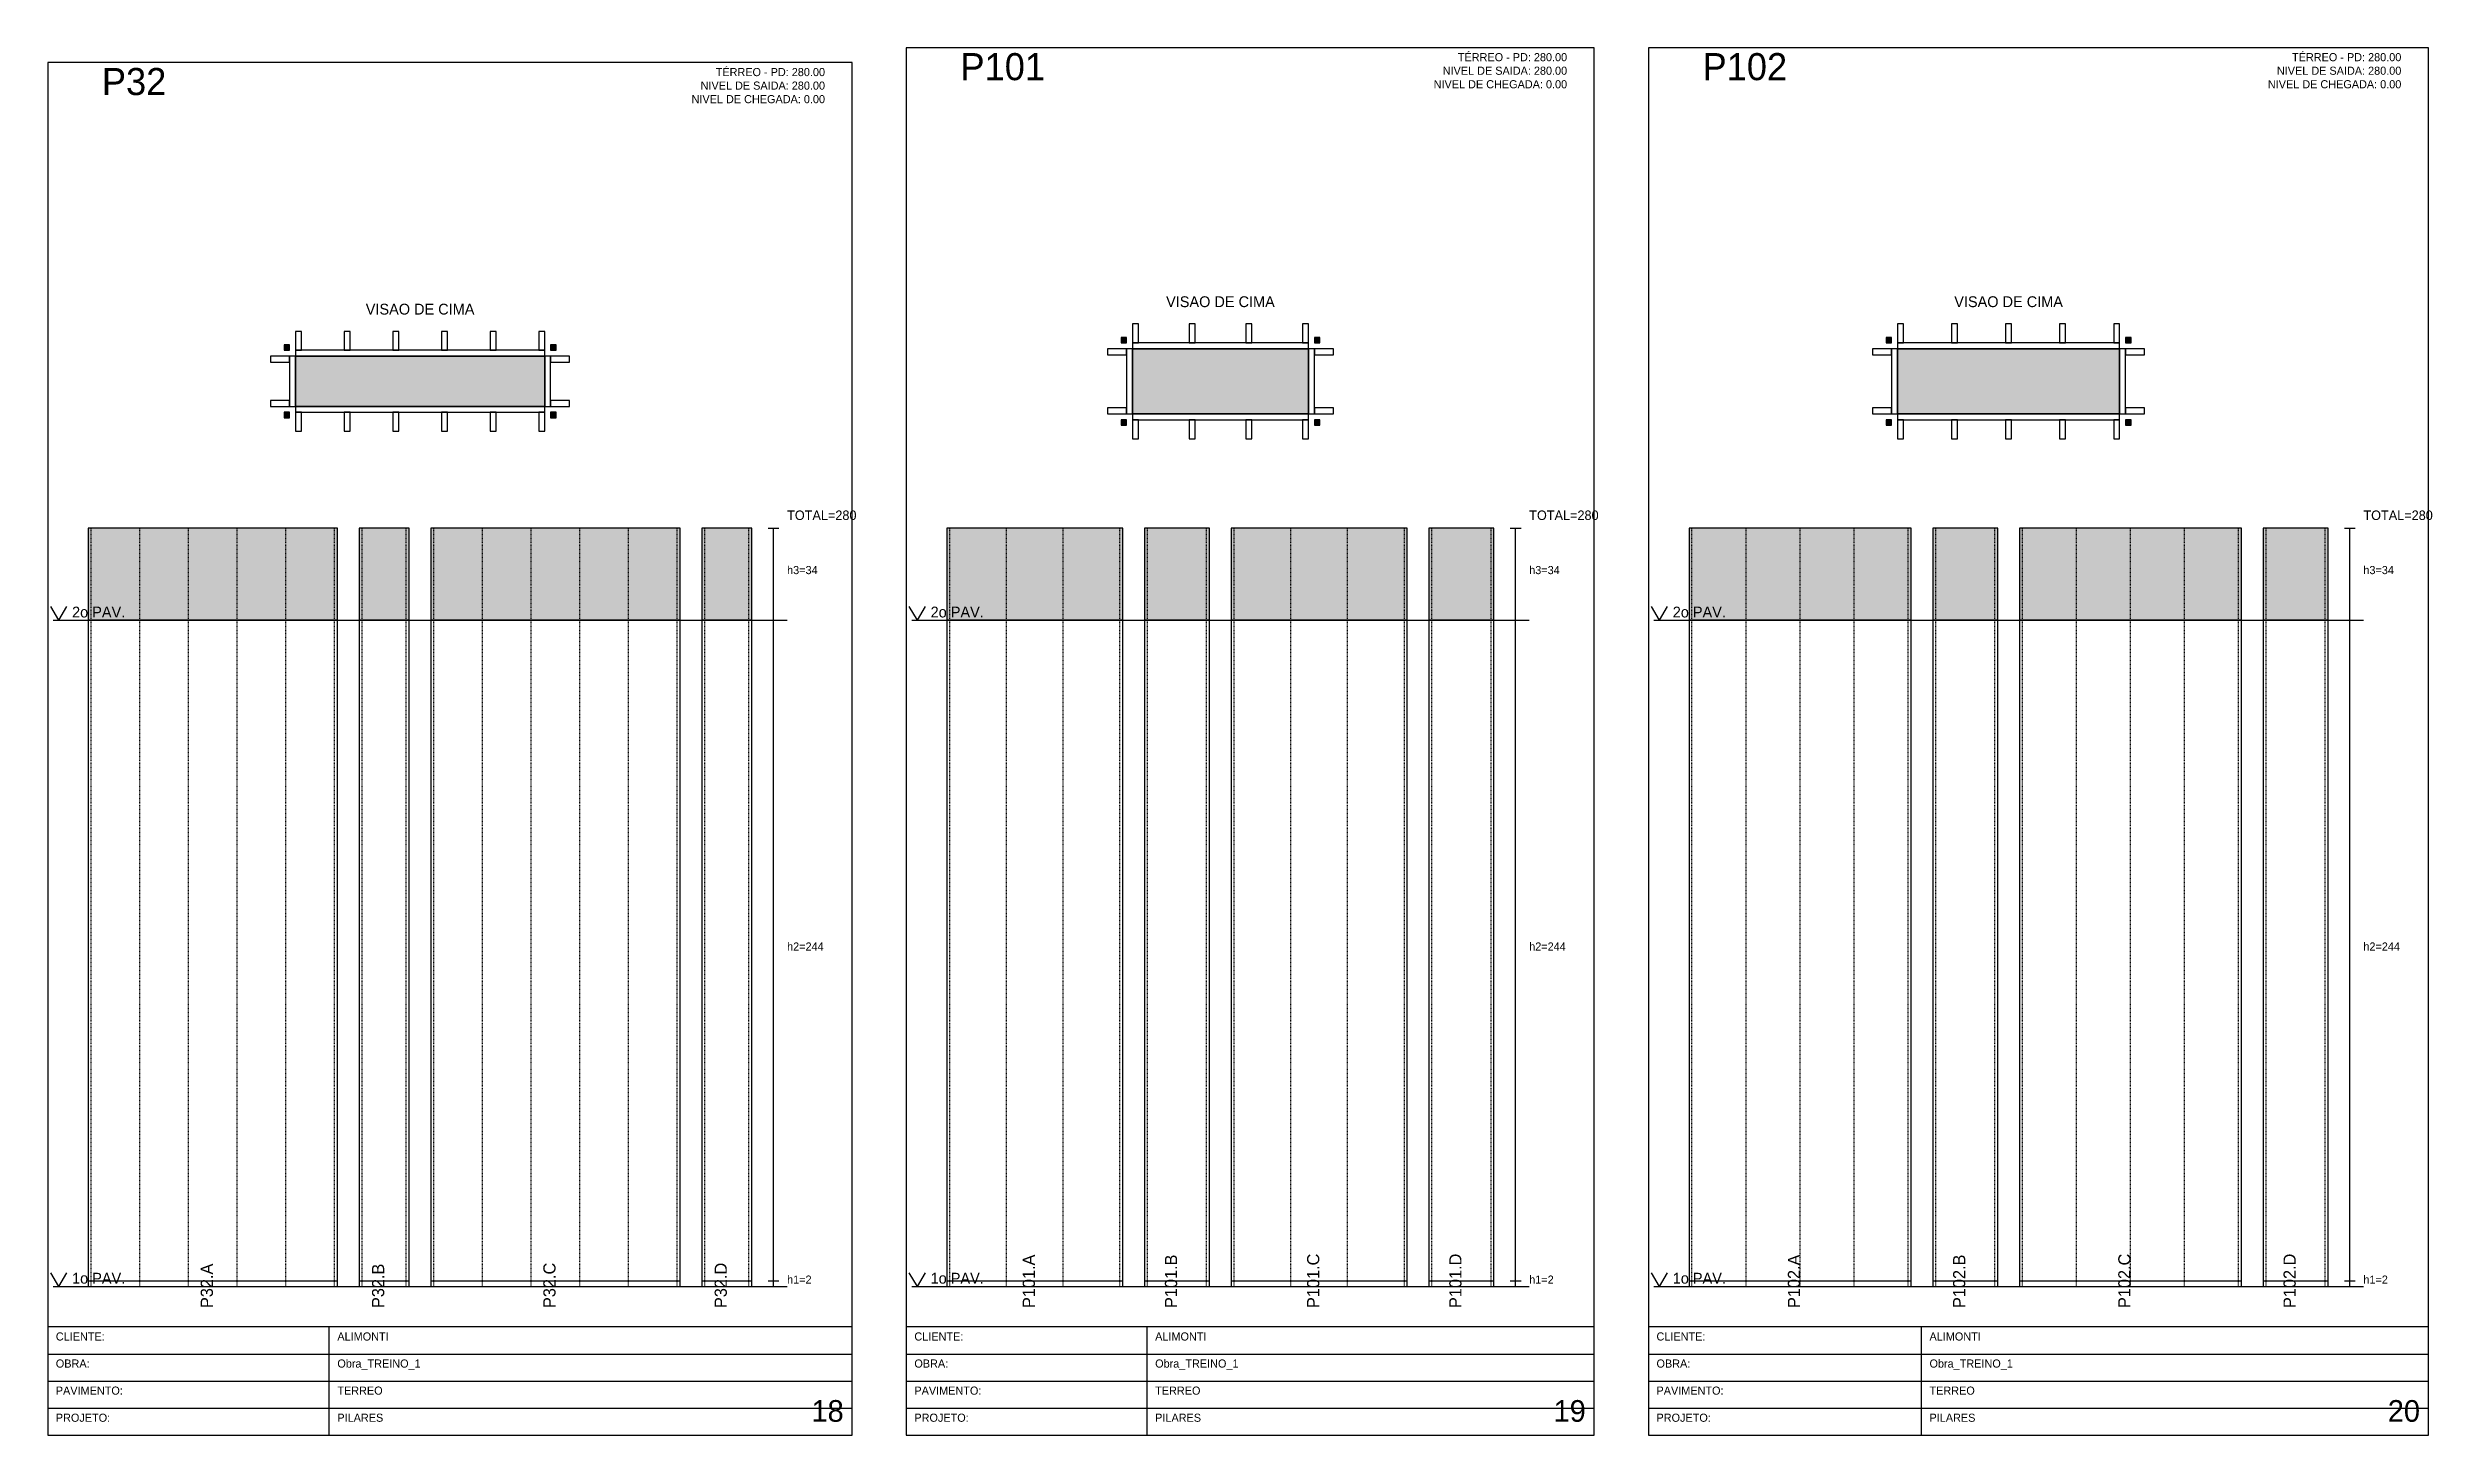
# Model space of a CAD drawing. Header units: metres. Extents: x 0 to 1466, y 0 to 2698.
# Drawn here: x 572 to 1452, y 1653 to 2166 of the extents above; entities that cross this region are included whole.
import ezdxf
from ezdxf.enums import TextEntityAlignment as Align

# ---------------------------------------------------------------- set-up
doc = ezdxf.new("R2010")
doc.units = ezdxf.units.M
doc.linetypes.add('DASHED', pattern=[0.5, 0.25, -0.25])
for name, color, linetype in [('BORDA_CELULA', 9, 'Continuous'), ('CARIMBO', 9, 'Continuous'), ('CHAPA', 1, 'Continuous'), ('CONCRETO', 4, 'Continuous'), ('COTA', 8, 'Continuous'), ('Hachura', 8, 'Continuous'), ('LABEL_ID', 3, 'Continuous'), ('Nivel', 4, 'Continuous'), ('NOMENCLATURA', 1, 'Continuous'), ('Paineis', 7, 'Continuous'), ('SARR_2.2x7', 82, 'Continuous'), ('Texto Secao', 2, 'Continuous'), ('TEXTO_GERAL', 2, 'Continuous')]:
    doc.layers.add(name, color=color, linetype=linetype)

msp = doc.modelspace()

# ---------------------------------------------------------------- texts
at = {"layer": 'CARIMBO', "color": 9}
for s, p in [('CLIENTE:', (575, 1688.2)), ('CLIENTE:', (892, 1688.2)), ('CLIENTE:', (1166, 1688.2)), ('OBRA:', (575, 1678.2)), ('OBRA:', (892, 1678.2)), ('OBRA:', (1166, 1678.2)), ('PAVIMENTO:', (575, 1668.2)), ('PAVIMENTO:', (892, 1668.2)), ('PAVIMENTO:', (1166, 1668.2)), ('PROJETO:', (575, 1658.2)), ('PROJETO:', (892, 1658.2)), ('PROJETO:', (1166, 1658.2))]:
    msp.add_text(s, height=3, dxfattribs=at).set_placement(p)
at = {"layer": 'COTA', "color": 8}
for s, height, p in [('TOTAL=280', 3.5, (845, 1991.2)), ('TOTAL=280', 3.5, (1119, 1991.2)), ('TOTAL=280', 3.5, (1427, 1991.2)), ('h3=34', 3, (845, 1971.2)), ('h3=34', 3, (1119, 1971.2)), ('h3=34', 3, (1427, 1971.2)), ('h2=244', 3, (845, 1832.2)), ('h2=244', 3, (1119, 1832.2)), ('h2=244', 3, (1427, 1832.2)), ('h1=2', 3, (845, 1709.2)), ('h1=2', 3, (1119, 1709.2)), ('h1=2', 3, (1427, 1709.2))]:
    msp.add_text(s, height=height, dxfattribs=at).set_placement(p)
at = {"layer": 'LABEL_ID', "color": 3}
for s, p in [('18', (854, 1658.2)), ('19', (1128, 1658.2)), ('20', (1436, 1658.2))]:
    msp.add_text(s, height=8, dxfattribs=at).set_placement(p)
at = {"layer": 'Nivel', "color": 4}
for s, p in [('2o PAV.', (581, 1955.2)), ('2o PAV.', (898, 1955.2)), ('2o PAV.', (1172, 1955.2)), ('1o PAV.', (581, 1709.2)), ('1o PAV.', (898, 1709.2)), ('1o PAV.', (1172, 1709.2))]:
    msp.add_text(s, height=4, dxfattribs=at).set_placement(p)
at = {"layer": 'NOMENCLATURA', "color": 1}
for s, p in [('P32', (592, 2148.1)), ('P101', (909, 2153.6)), ('P102', (1183, 2153.6))]:
    msp.add_text(s, height=10, dxfattribs=at).set_placement(p)
at = {"layer": 'Texto Secao', "color": 2}
for p in [(709.5, 2065.85), (1005, 2068.6), (1296, 2068.6)]:
    msp.add_text('VISAO DE CIMA', height=4, dxfattribs=at).set_placement(p, align=Align.BOTTOM_CENTER)
for s, p in [('P101.A', (936.5, 1700.2)), ('P101.B', (989, 1700.2)), ('P101.C', (1041.5, 1700.2)), ('P101.D', (1094, 1700.2)), ('P102.A', (1219, 1700.2)), ('P102.B', (1280, 1700.2)), ('P102.C', (1341, 1700.2)), ('P102.D', (1402, 1700.2)), ('P32.A', (633, 1700.2)), ('P32.B', (696.25, 1700.2)), ('P32.C', (759.5, 1700.2)), ('P32.D', (822.75, 1700.2))]:
    msp.add_text(s, height=4.5, rotation=90, dxfattribs=at).set_placement(p)
at = {"layer": 'TEXTO_GERAL', "color": 2}
for s, p in [('TÉRREO - PD: 280.00', (859, 2155.1)), ('NIVEL DE SAIDA: 280.00', (1133, 2155.6)), ('TÉRREO - PD: 280.00', (1133, 2160.6)), ('NIVEL DE SAIDA: 280.00', (1441, 2155.6)), ('TÉRREO - PD: 280.00', (1441, 2160.6)), ('NIVEL DE SAIDA: 280.00', (859, 2150.1)), ('NIVEL DE CHEGADA: 0.00', (1133, 2150.6)), ('NIVEL DE CHEGADA: 0.00', (1441, 2150.6)), ('NIVEL DE CHEGADA: 0.00', (859, 2145.1))]:
    msp.add_text(s, height=3, dxfattribs=at).set_placement(p, align=Align.RIGHT)
for s, p in [('ALIMONTI', (678.95, 1688.2)), ('ALIMONTI', (980.9, 1688.2)), ('ALIMONTI', (1266.8, 1688.2)), ('Obra_TREINO_1', (678.95, 1678.2)), ('Obra_TREINO_1', (980.9, 1678.2)), ('Obra_TREINO_1', (1266.8, 1678.2)), ('TERREO', (678.95, 1668.2)), ('TERREO', (980.9, 1668.2)), ('TERREO', (1266.8, 1668.2)), ('PILARES', (678.95, 1658.2)), ('PILARES', (980.9, 1658.2)), ('PILARES', (1266.8, 1658.2))]:
    msp.add_text(s, height=3, dxfattribs=at).set_placement(p)

# ---------------------------------------------------------------- hatches: boundary and pattern name
at = {"layer": 'CHAPA'}
for points in [[(659.3, 2053.85), (661.3, 2053.85), (661.3, 2055.85), (659.3, 2055.85)], [(757.7, 2053.85), (759.7, 2053.85), (759.7, 2055.85), (757.7, 2055.85)], [(968.3, 2056.6), (970.3, 2056.6), (970.3, 2058.6), (968.3, 2058.6)], [(1039.7, 2056.6), (1041.7, 2056.6), (1041.7, 2058.6), (1039.7, 2058.6)], [(1250.8, 2056.6), (1252.8, 2056.6), (1252.8, 2058.6), (1250.8, 2058.6)], [(1339.2, 2056.6), (1341.2, 2056.6), (1341.2, 2058.6), (1339.2, 2058.6)], [(659.3, 2028.95), (661.3, 2028.95), (661.3, 2030.95), (659.3, 2030.95)], [(757.7, 2028.95), (759.7, 2028.95), (759.7, 2030.95), (757.7, 2030.95)], [(968.3, 2026.2), (970.3, 2026.2), (970.3, 2028.2), (968.3, 2028.2)], [(1039.7, 2026.2), (1041.7, 2026.2), (1041.7, 2028.2), (1039.7, 2028.2)], [(1250.8, 2026.2), (1252.8, 2026.2), (1252.8, 2028.2), (1250.8, 2028.2)], [(1339.2, 2026.2), (1341.2, 2026.2), (1341.2, 2028.2), (1339.2, 2028.2)]]:
    msp.add_hatch(color=1, dxfattribs=at).paths.add_polyline_path(points)
at = {"layer": 'Hachura'}
for color, points in [(253, [(663.5, 2033.15), (755.5, 2033.15), (755.5, 2051.65), (663.5, 2051.65)]), (253, [(972.5, 2030.4), (1037.5, 2030.4), (1037.5, 2054.4), (972.5, 2054.4)]), (253, [(1255, 2030.4), (1337, 2030.4), (1337, 2054.4), (1255, 2054.4)]), (6, [(587, 1954.2), (679, 1954.2), (679, 1988.2), (587, 1988.2)]), (6, [(687, 1954.2), (705.5, 1954.2), (705.5, 1988.2), (687, 1988.2)]), (6, [(713.5, 1954.2), (805.5, 1954.2), (805.5, 1988.2), (713.5, 1988.2)]), (6, [(813.5, 1954.2), (832, 1954.2), (832, 1988.2), (813.5, 1988.2)]), (6, [(904, 1954.2), (969, 1954.2), (969, 1988.2), (904, 1988.2)]), (6, [(977, 1954.2), (1001, 1954.2), (1001, 1988.2), (977, 1988.2)]), (6, [(1009, 1954.2), (1074, 1954.2), (1074, 1988.2), (1009, 1988.2)]), (6, [(1082, 1954.2), (1106, 1954.2), (1106, 1988.2), (1082, 1988.2)]), (6, [(1178, 1954.2), (1260, 1954.2), (1260, 1988.2), (1178, 1988.2)]), (6, [(1268, 1954.2), (1292, 1954.2), (1292, 1988.2), (1268, 1988.2)]), (6, [(1300, 1954.2), (1382, 1954.2), (1382, 1988.2), (1300, 1988.2)]), (6, [(1390, 1954.2), (1414, 1954.2), (1414, 1988.2), (1390, 1988.2)])]:
    msp.add_hatch(color=color, dxfattribs=at).paths.add_polyline_path(points)

# ---------------------------------------------------------------- linework, layer by layer
at = {"layer": 'BORDA_CELULA', "color": 9}
for points in [[(572, 1653.2), (869, 1653.2), (869, 2160.1), (572, 2160.1)], [(889, 1653.2), (1143, 1653.2), (1143, 2165.6), (889, 2165.6)], [(1163, 1653.2), (1451, 1653.2), (1451, 2165.6), (1163, 2165.6)]]:
    msp.add_lwpolyline(points, close=True, dxfattribs=at)
at = {"layer": 'CARIMBO', "color": 9}
for p, q in [((675.95, 1653.2), (675.95, 1693.2)), ((977.9, 1653.2), (977.9, 1693.2)), ((1263.8, 1653.2), (1263.8, 1693.2)), ((572, 1683.2), (869, 1683.2)), ((889, 1683.2), (1143, 1683.2)), ((1163, 1683.2), (1451, 1683.2)), ((572, 1673.2), (869, 1673.2)), ((889, 1673.2), (1143, 1673.2)), ((1163, 1673.2), (1451, 1673.2)), ((572, 1663.2), (869, 1663.2)), ((889, 1663.2), (1143, 1663.2)), ((1163, 1663.2), (1451, 1663.2))]:
    msp.add_line(p, q, dxfattribs=at)
for points in [[(572, 1653.2), (869, 1653.2), (869, 1693.2), (572, 1693.2)], [(889, 1653.2), (1143, 1653.2), (1143, 1693.2), (889, 1693.2)], [(1163, 1653.2), (1451, 1653.2), (1451, 1693.2), (1163, 1693.2)]]:
    msp.add_lwpolyline(points, close=True, dxfattribs=at)
at = {"layer": 'CHAPA', "color": 1}
for points in [[(659.3, 2053.85), (661.3, 2053.85), (661.3, 2055.85), (659.3, 2055.85)], [(757.7, 2053.85), (759.7, 2053.85), (759.7, 2055.85), (757.7, 2055.85)], [(968.3, 2056.6), (970.3, 2056.6), (970.3, 2058.6), (968.3, 2058.6)], [(1039.7, 2056.6), (1041.7, 2056.6), (1041.7, 2058.6), (1039.7, 2058.6)], [(1250.8, 2056.6), (1252.8, 2056.6), (1252.8, 2058.6), (1250.8, 2058.6)], [(1339.2, 2056.6), (1341.2, 2056.6), (1341.2, 2058.6), (1339.2, 2058.6)], [(659.3, 2028.95), (661.3, 2028.95), (661.3, 2030.95), (659.3, 2030.95)], [(757.7, 2028.95), (759.7, 2028.95), (759.7, 2030.95), (757.7, 2030.95)], [(968.3, 2026.2), (970.3, 2026.2), (970.3, 2028.2), (968.3, 2028.2)], [(1039.7, 2026.2), (1041.7, 2026.2), (1041.7, 2028.2), (1039.7, 2028.2)], [(1250.8, 2026.2), (1252.8, 2026.2), (1252.8, 2028.2), (1250.8, 2028.2)], [(1339.2, 2026.2), (1341.2, 2026.2), (1341.2, 2028.2), (1339.2, 2028.2)]]:
    msp.add_lwpolyline(points, close=True, dxfattribs=at)
at = {"layer": 'CONCRETO', "color": 4}
for points in [[(663.5, 2033.15), (755.5, 2033.15), (755.5, 2051.65), (663.5, 2051.65)], [(972.5, 2030.4), (1037.5, 2030.4), (1037.5, 2054.4), (972.5, 2054.4)], [(1255, 2030.4), (1337, 2030.4), (1337, 2054.4), (1255, 2054.4)]]:
    msp.add_lwpolyline(points, close=True, dxfattribs=at)
at = {"layer": 'COTA', "color": 8}
for p, q in [((838, 1988.2), (842, 1988.2)), ((840, 1708.2), (840, 1988.2)), ((1112, 1988.2), (1116, 1988.2)), ((1114, 1708.2), (1114, 1988.2)), ((1420, 1988.2), (1424, 1988.2)), ((1422, 1708.2), (1422, 1988.2)), ((838, 1954.2), (842, 1954.2)), ((838, 1954.2), (842, 1954.2)), ((1112, 1954.2), (1116, 1954.2)), ((1112, 1954.2), (1116, 1954.2)), ((1420, 1954.2), (1424, 1954.2)), ((1420, 1954.2), (1424, 1954.2)), ((838, 1710.2), (842, 1710.2)), ((838, 1710.2), (842, 1710.2)), ((838, 1708.2), (842, 1708.2)), ((1112, 1710.2), (1116, 1710.2)), ((1112, 1710.2), (1116, 1710.2)), ((1112, 1708.2), (1116, 1708.2)), ((1420, 1710.2), (1424, 1710.2)), ((1420, 1710.2), (1424, 1710.2)), ((1420, 1708.2), (1424, 1708.2))]:
    msp.add_line(p, q, dxfattribs=at)
at = {"layer": 'Nivel', "color": 4}
for p, q in [((573, 1959.2), (576, 1954.2)), ((579, 1959.2), (576, 1954.2)), ((890, 1959.2), (893, 1954.2)), ((896, 1959.2), (893, 1954.2)), ((1164, 1959.2), (1167, 1954.2)), ((1170, 1959.2), (1167, 1954.2)), ((574, 1954.2), (845, 1954.2)), ((891, 1954.2), (1119, 1954.2)), ((1165, 1954.2), (1427, 1954.2)), ((573, 1713.2), (576, 1708.2)), ((574, 1708.2), (845, 1708.2)), ((579, 1713.2), (576, 1708.2)), ((890, 1713.2), (893, 1708.2)), ((891, 1708.2), (1119, 1708.2)), ((896, 1713.2), (893, 1708.2)), ((1164, 1713.2), (1167, 1708.2)), ((1165, 1708.2), (1427, 1708.2)), ((1170, 1713.2), (1167, 1708.2))]:
    msp.add_line(p, q, dxfattribs=at)
at = {"layer": 'Paineis', "color": 7}
for p, q in [((587, 1710.2), (679, 1710.2)), ((687, 1710.2), (705.5, 1710.2)), ((713.5, 1710.2), (805.5, 1710.2)), ((813.5, 1710.2), (832, 1710.2)), ((904, 1710.2), (969, 1710.2)), ((977, 1710.2), (1001, 1710.2)), ((1009, 1710.2), (1074, 1710.2)), ((1082, 1710.2), (1106, 1710.2)), ((1178, 1710.2), (1260, 1710.2)), ((1268, 1710.2), (1292, 1710.2)), ((1300, 1710.2), (1382, 1710.2)), ((1390, 1710.2), (1414, 1710.2))]:
    msp.add_line(p, q, dxfattribs=at)
for points in [[(661.3, 2033.15), (663.5, 2033.15), (663.5, 2051.65), (661.3, 2051.65)], [(663.5, 2051.65), (755.5, 2051.65), (755.5, 2053.85), (663.5, 2053.85)], [(755.5, 2033.15), (757.7, 2033.15), (757.7, 2051.65), (755.5, 2051.65)], [(970.3, 2030.4), (972.5, 2030.4), (972.5, 2054.4), (970.3, 2054.4)], [(972.5, 2054.4), (1037.5, 2054.4), (1037.5, 2056.6), (972.5, 2056.6)], [(1037.5, 2030.4), (1039.7, 2030.4), (1039.7, 2054.4), (1037.5, 2054.4)], [(1252.8, 2030.4), (1255, 2030.4), (1255, 2054.4), (1252.8, 2054.4)], [(1255, 2054.4), (1337, 2054.4), (1337, 2056.6), (1255, 2056.6)], [(1337, 2030.4), (1339.2, 2030.4), (1339.2, 2054.4), (1337, 2054.4)], [(663.5, 2030.95), (755.5, 2030.95), (755.5, 2033.15), (663.5, 2033.15)], [(972.5, 2028.2), (1037.5, 2028.2), (1037.5, 2030.4), (972.5, 2030.4)], [(1255, 2028.2), (1337, 2028.2), (1337, 2030.4), (1255, 2030.4)], [(587, 1708.2), (679, 1708.2), (679, 1954.2), (587, 1954.2)], [(687, 1708.2), (705.5, 1708.2), (705.5, 1954.2), (687, 1954.2)], [(713.5, 1708.2), (805.5, 1708.2), (805.5, 1954.2), (713.5, 1954.2)], [(813.5, 1708.2), (832, 1708.2), (832, 1954.2), (813.5, 1954.2)], [(904, 1708.2), (969, 1708.2), (969, 1954.2), (904, 1954.2)], [(977, 1708.2), (1001, 1708.2), (1001, 1954.2), (977, 1954.2)], [(1009, 1708.2), (1074, 1708.2), (1074, 1954.2), (1009, 1954.2)], [(1082, 1708.2), (1106, 1708.2), (1106, 1954.2), (1082, 1954.2)], [(1178, 1708.2), (1260, 1708.2), (1260, 1954.2), (1178, 1954.2)], [(1268, 1708.2), (1292, 1708.2), (1292, 1954.2), (1268, 1954.2)], [(1300, 1708.2), (1382, 1708.2), (1382, 1954.2), (1300, 1954.2)], [(1390, 1708.2), (1414, 1708.2), (1414, 1954.2), (1390, 1954.2)]]:
    msp.add_lwpolyline(points, close=True, dxfattribs=at)
at = {"layer": 'Paineis', "color": 6}
for points in [[(587, 1954.2), (679, 1954.2), (679, 1988.2), (587, 1988.2)], [(687, 1954.2), (705.5, 1954.2), (705.5, 1988.2), (687, 1988.2)], [(713.5, 1954.2), (805.5, 1954.2), (805.5, 1988.2), (713.5, 1988.2)], [(813.5, 1954.2), (832, 1954.2), (832, 1988.2), (813.5, 1988.2)], [(904, 1954.2), (969, 1954.2), (969, 1988.2), (904, 1988.2)], [(977, 1954.2), (1001, 1954.2), (1001, 1988.2), (977, 1988.2)], [(1009, 1954.2), (1074, 1954.2), (1074, 1988.2), (1009, 1988.2)], [(1082, 1954.2), (1106, 1954.2), (1106, 1988.2), (1082, 1988.2)], [(1178, 1954.2), (1260, 1954.2), (1260, 1988.2), (1178, 1988.2)], [(1268, 1954.2), (1292, 1954.2), (1292, 1988.2), (1268, 1988.2)], [(1300, 1954.2), (1382, 1954.2), (1382, 1988.2), (1300, 1988.2)], [(1390, 1954.2), (1414, 1954.2), (1414, 1988.2), (1390, 1988.2)]]:
    msp.add_lwpolyline(points, close=True, dxfattribs=at)
at = {"layer": 'SARR_2.2x7', "color": 82, "linetype": 'DASHED'}
for p, q in [((588.1, 1708.2), (588.1, 1988.2)), ((606.06, 1708.2), (606.06, 1988.2)), ((624.02, 1708.2), (624.02, 1988.2)), ((641.98, 1708.2), (641.98, 1988.2)), ((659.94, 1708.2), (659.94, 1988.2)), ((677.9, 1708.2), (677.9, 1988.2)), ((688.1, 1708.2), (688.1, 1988.2)), ((704.4, 1708.2), (704.4, 1988.2)), ((714.6, 1708.2), (714.6, 1988.2)), ((732.56, 1708.2), (732.56, 1988.2)), ((750.52, 1708.2), (750.52, 1988.2)), ((768.48, 1708.2), (768.48, 1988.2)), ((786.44, 1708.2), (786.44, 1988.2)), ((804.4, 1708.2), (804.4, 1988.2)), ((814.6, 1708.2), (814.6, 1988.2)), ((830.9, 1708.2), (830.9, 1988.2)), ((905.1, 1708.2), (905.1, 1988.2)), ((926.03, 1708.2), (926.03, 1988.2)), ((946.97, 1708.2), (946.97, 1988.2)), ((967.9, 1708.2), (967.9, 1988.2)), ((978.1, 1708.2), (978.1, 1988.2)), ((999.9, 1708.2), (999.9, 1988.2)), ((1010.1, 1708.2), (1010.1, 1988.2)), ((1031.03, 1708.2), (1031.03, 1988.2)), ((1051.97, 1708.2), (1051.97, 1988.2)), ((1072.9, 1708.2), (1072.9, 1988.2)), ((1083.1, 1708.2), (1083.1, 1988.2)), ((1104.9, 1708.2), (1104.9, 1988.2)), ((1179.1, 1708.2), (1179.1, 1988.2)), ((1199.05, 1708.2), (1199.05, 1988.2)), ((1219, 1708.2), (1219, 1988.2)), ((1238.95, 1708.2), (1238.95, 1988.2)), ((1258.9, 1708.2), (1258.9, 1988.2)), ((1269.1, 1708.2), (1269.1, 1988.2)), ((1290.9, 1708.2), (1290.9, 1988.2)), ((1301.1, 1708.2), (1301.1, 1988.2)), ((1321.05, 1708.2), (1321.05, 1988.2)), ((1341, 1708.2), (1341, 1988.2)), ((1360.95, 1708.2), (1360.95, 1988.2)), ((1380.9, 1708.2), (1380.9, 1988.2)), ((1391.1, 1708.2), (1391.1, 1988.2)), ((1412.9, 1708.2), (1412.9, 1988.2))]:
    msp.add_line(p, q, dxfattribs=at)
at = {"layer": 'SARR_2.2x7', "color": 82}
for points in [[(663.5, 2053.85), (665.7, 2053.85), (665.7, 2060.85), (663.5, 2060.85)], [(681.46, 2053.85), (683.66, 2053.85), (683.66, 2060.85), (681.46, 2060.85)], [(699.42, 2053.85), (701.62, 2053.85), (701.62, 2060.85), (699.42, 2060.85)], [(717.38, 2053.85), (719.58, 2053.85), (719.58, 2060.85), (717.38, 2060.85)], [(735.34, 2053.85), (737.54, 2053.85), (737.54, 2060.85), (735.34, 2060.85)], [(753.3, 2053.85), (755.5, 2053.85), (755.5, 2060.85), (753.3, 2060.85)], [(972.5, 2056.6), (974.7, 2056.6), (974.7, 2063.6), (972.5, 2063.6)], [(993.43, 2056.6), (995.63, 2056.6), (995.63, 2063.6), (993.43, 2063.6)], [(1014.37, 2056.6), (1016.57, 2056.6), (1016.57, 2063.6), (1014.37, 2063.6)], [(1035.3, 2056.6), (1037.5, 2056.6), (1037.5, 2063.6), (1035.3, 2063.6)], [(1255, 2056.6), (1257.2, 2056.6), (1257.2, 2063.6), (1255, 2063.6)], [(1274.95, 2056.6), (1277.15, 2056.6), (1277.15, 2063.6), (1274.95, 2063.6)], [(1294.9, 2056.6), (1297.1, 2056.6), (1297.1, 2063.6), (1294.9, 2063.6)], [(1314.85, 2056.6), (1317.05, 2056.6), (1317.05, 2063.6), (1314.85, 2063.6)], [(1334.8, 2056.6), (1337, 2056.6), (1337, 2063.6), (1334.8, 2063.6)], [(654.3, 2049.45), (661.3, 2049.45), (661.3, 2051.65), (654.3, 2051.65)], [(757.7, 2049.45), (764.7, 2049.45), (764.7, 2051.65), (757.7, 2051.65)], [(963.3, 2052.2), (970.3, 2052.2), (970.3, 2054.4), (963.3, 2054.4)], [(1039.7, 2052.2), (1046.7, 2052.2), (1046.7, 2054.4), (1039.7, 2054.4)], [(1245.8, 2052.2), (1252.8, 2052.2), (1252.8, 2054.4), (1245.8, 2054.4)], [(1339.2, 2052.2), (1346.2, 2052.2), (1346.2, 2054.4), (1339.2, 2054.4)], [(654.3, 2033.15), (661.3, 2033.15), (661.3, 2035.35), (654.3, 2035.35)], [(757.7, 2033.15), (764.7, 2033.15), (764.7, 2035.35), (757.7, 2035.35)], [(663.5, 2023.95), (665.7, 2023.95), (665.7, 2030.95), (663.5, 2030.95)], [(681.46, 2023.95), (683.66, 2023.95), (683.66, 2030.95), (681.46, 2030.95)], [(699.42, 2023.95), (701.62, 2023.95), (701.62, 2030.95), (699.42, 2030.95)], [(717.38, 2023.95), (719.58, 2023.95), (719.58, 2030.95), (717.38, 2030.95)], [(735.34, 2023.95), (737.54, 2023.95), (737.54, 2030.95), (735.34, 2030.95)], [(753.3, 2023.95), (755.5, 2023.95), (755.5, 2030.95), (753.3, 2030.95)], [(963.3, 2030.4), (970.3, 2030.4), (970.3, 2032.6), (963.3, 2032.6)], [(972.5, 2021.2), (974.7, 2021.2), (974.7, 2028.2), (972.5, 2028.2)], [(993.43, 2021.2), (995.63, 2021.2), (995.63, 2028.2), (993.43, 2028.2)], [(1014.37, 2021.2), (1016.57, 2021.2), (1016.57, 2028.2), (1014.37, 2028.2)], [(1035.3, 2021.2), (1037.5, 2021.2), (1037.5, 2028.2), (1035.3, 2028.2)], [(1039.7, 2030.4), (1046.7, 2030.4), (1046.7, 2032.6), (1039.7, 2032.6)], [(1245.8, 2030.4), (1252.8, 2030.4), (1252.8, 2032.6), (1245.8, 2032.6)], [(1255, 2021.2), (1257.2, 2021.2), (1257.2, 2028.2), (1255, 2028.2)], [(1274.95, 2021.2), (1277.15, 2021.2), (1277.15, 2028.2), (1274.95, 2028.2)], [(1294.9, 2021.2), (1297.1, 2021.2), (1297.1, 2028.2), (1294.9, 2028.2)], [(1314.85, 2021.2), (1317.05, 2021.2), (1317.05, 2028.2), (1314.85, 2028.2)], [(1334.8, 2021.2), (1337, 2021.2), (1337, 2028.2), (1334.8, 2028.2)], [(1339.2, 2030.4), (1346.2, 2030.4), (1346.2, 2032.6), (1339.2, 2032.6)]]:
    msp.add_lwpolyline(points, close=True, dxfattribs=at)

msp.set_redraw_order([(e.dxf.handle, doc.entitydb.next_handle()) for e in msp.query("TEXT MTEXT ATTDEF DIMENSION ARC_DIMENSION")])  # texts and dimensions are drawn at this point

doc.saveas('drawing.dxf')
